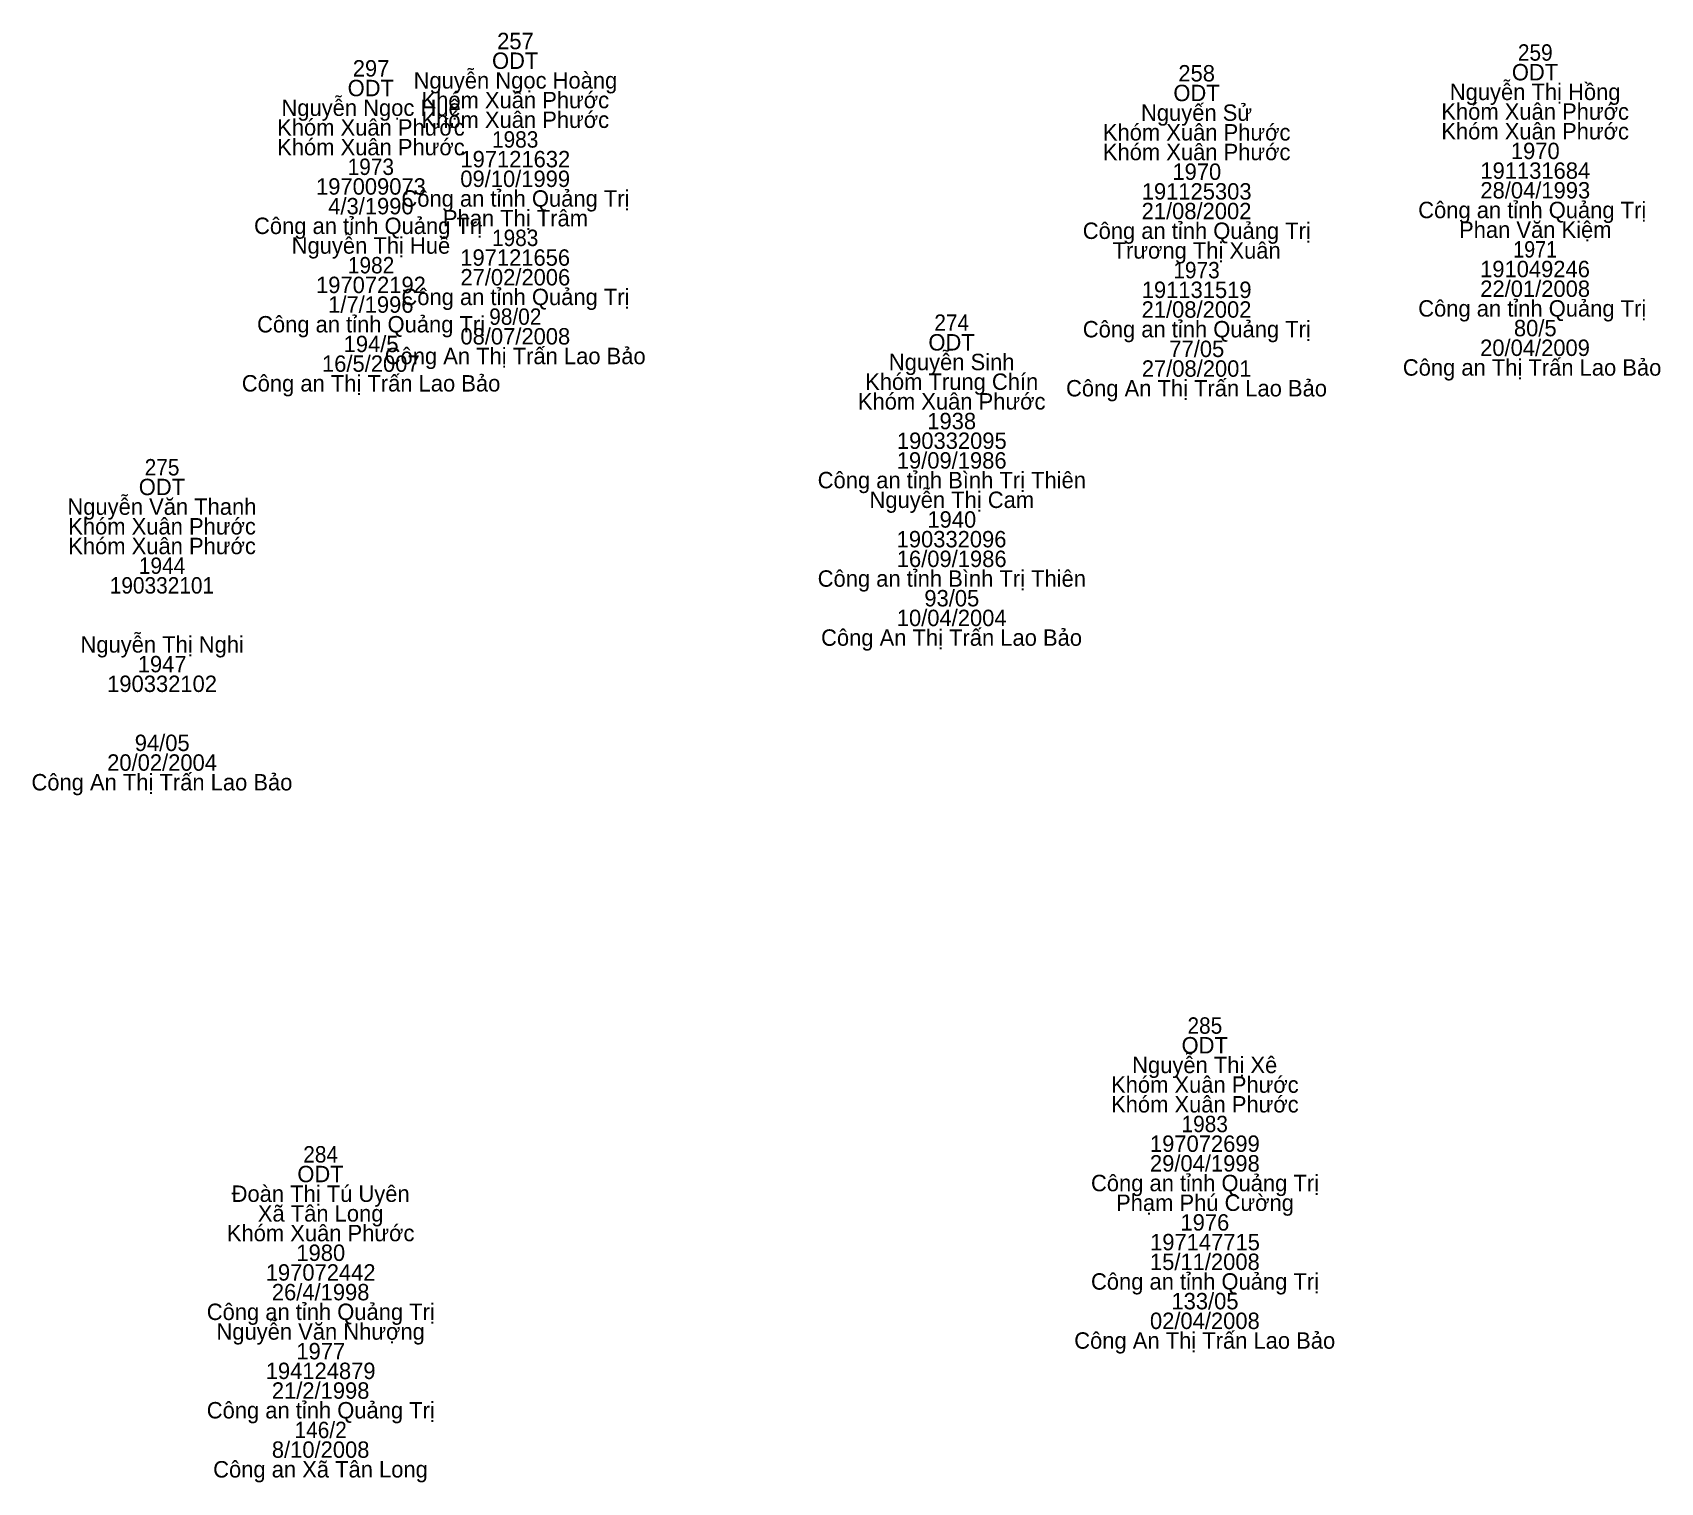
# Model space of a CAD drawing. Header units: metres. Extents: x 536461 to 537503, y 1836996 to 1837501.
# Drawn here: x 537261.8 to 537321.3, y 1836996 to 1837049 of the extents above; entities that cross this region are included whole.
import ezdxf
from ezdxf.enums import TextEntityAlignment as Align

# ---------------------------------------------------------------- set-up
doc = ezdxf.new("R2010")
doc.units = ezdxf.units.M
doc.header["$LTSCALE"] = 0.24
doc.layers.add('1', color=7, linetype='Continuous')

msp = doc.modelspace()

# ---------------------------------------------------------------- texts
at = {"layer": '1'}
for s, p in [('257', (537279.445, 1837048.43)), ('ODT', (537279.435, 1837047.71)), ('297', (537274.165, 1837047.43)), ('Nguyễn Ngọc Hoàng', (537279.445, 1837046.99)), ('258', (537304.36, 1837047.25)), ('ODT', (537316.735, 1837047.29)), ('ODT', (537274.155, 1837046.71)), ('ODT', (537304.355, 1837046.53)), ('Nguyễn Thị Hồng', (537316.74, 1837046.57)), ('Nguyễn Ngọc Huệ', (537274.165, 1837045.99)), ('Khóm Xuân Phước', (537279.44, 1837046.27)), ('Khóm Xuân Phước', (537279.44, 1837045.55)), ('Nguyến Sử', (537304.355, 1837045.81)), ('Khóm Xuân Phước', (537316.74, 1837045.85)), ('Khóm Xuân Phước', (537274.16, 1837045.27)), ('Khóm Xuân Phước', (537304.36, 1837045.09)), ('Khóm Xuân Phước', (537316.74, 1837045.13)), ('Khóm Xuân Phước', (537274.16, 1837044.55)), ('Khóm Xuân Phước', (537304.36, 1837044.37)), ('1970', (537316.745, 1837044.41)), ('197121632', (537279.44, 1837044.11)), ('1970', (537304.365, 1837043.65)), ('191131684', (537316.745, 1837043.69)), ('197009073', (537274.16, 1837043.11)), ('09/10/1999', (537279.435, 1837043.39)), ('28/04/1993', (537316.745, 1837042.97)), ('4/3/1990', (537274.16, 1837042.39)), ('Công an tỉnh Quảng Trị', (537279.445, 1837042.67)), ('191125303', (537304.36, 1837042.93)), ('Phan Thị Trâm', (537279.445, 1837041.95)), ('21/08/2002', (537304.355, 1837042.21)), ('Công an tỉnh Quảng Trị ', (537316.745, 1837042.25)), ('Công an tỉnh Quảng Trị ', (537274.165, 1837041.67)), ('Công an tỉnh Quảng Trị', (537304.365, 1837041.49)), ('Phan Văn Kiệm', (537316.745, 1837041.53)), ('Nguyễn Thị Huê', (537274.16, 1837040.95)), ('Trương Thị Xuân', (537304.36, 1837040.77)), ('197121656', (537279.435, 1837040.51)), ('191049246', (537316.735, 1837040.09)), ('197072192', (537274.16, 1837039.51)), ('27/02/2006', (537279.44, 1837039.79)), ('22/01/2008', (537316.74, 1837039.37)), ('1/7/1996', (537274.155, 1837038.79)), ('Công an tỉnh Quảng Trị', (537279.445, 1837039.07)), ('191131519', (537304.36, 1837039.33)), ('21/08/2002', (537304.355, 1837038.61)), ('Công an tỉnh Quảng Trị ', (537316.745, 1837038.65)), ('Công an tỉnh Quảng Trị', (537274.165, 1837038.07)), ('08/07/2008', (537279.44, 1837037.63)), ('Công an tỉnh Quảng Trị', (537304.365, 1837037.89)), ('80/5', (537316.745, 1837037.93)), ('194/5', (537274.165, 1837037.35)), ('ODT', (537295.395, 1837037.41)), ('77/05', (537304.365, 1837037.17)), ('20/04/2009', (537316.735, 1837037.21)), ('16/5/2007', (537274.155, 1837036.63)), ('Công An Thị Trấn Lao Bảo', (537279.435, 1837036.91)), ('Nguyễn Sinh', (537295.4, 1837036.69)), ('27/08/2001', (537304.36, 1837036.45)), ('Công an Thị Trấn Lao Bảo ', (537316.74, 1837036.49)), ('Công an Thị Trấn Lao Bảo', (537274.165, 1837035.91)), ('Khóm Trung Chín', (537295.4, 1837035.97)), ('Khóm Xuân Phước', (537295.4, 1837035.25)), ('Công An Thị Trấn Lao Bảo', (537304.355, 1837035.73)), ('1938', (537295.4, 1837034.53)), ('190332095', (537295.405, 1837033.81)), ('19/09/1986', (537295.4, 1837033.09)), ('Công an tỉnh Bình Trị Thiên', (537295.405, 1837032.37)), ('ODT', (537266.515, 1837032.12)), ('Nguyễn Thị Cam', (537295.405, 1837031.65)), ('Nguyễn Văn Thanh', (537266.515, 1837031.4)), ('Khóm Xuân Phước', (537266.52, 1837030.68)), ('1940', (537295.405, 1837030.93)), ('Khóm Xuân Phước', (537266.52, 1837029.96)), ('190332096', (537295.395, 1837030.21)), ('16/09/1986', (537295.4, 1837029.49)), ('Công an tỉnh Bình Trị Thiên', (537295.405, 1837028.77)), ('93/05', (537295.405, 1837028.05)), ('10/04/2004', (537295.4, 1837027.33)), ('Nguyễn Thị Nghi', (537266.525, 1837026.36)), ('Công An Thị Trấn Lao Bảo', (537295.395, 1837026.61)), ('1947', (537266.525, 1837025.64)), ('190332102', (537266.52, 1837024.92)), ('94/05', (537266.525, 1837022.76)), ('20/02/2004', (537266.52, 1837022.04)), ('Công An Thị Trấn Lao Bảo', (537266.515, 1837021.32)), ('ODT', (537304.655, 1837011.7)), ('Nguyễn Thị Xê', (537304.655, 1837010.98)), ('Khóm Xuân Phước', (537304.66, 1837010.26)), ('Khóm Xuân Phước', (537304.66, 1837009.54)), ('197072699', (537304.66, 1837008.1)), ('29/04/1998', (537304.66, 1837007.38)), ('ODT', (537272.315, 1837006.99)), ('Công an tỉnh Quảng Trị', (537304.665, 1837006.66)), ('Đoàn Thị Tú Uyên', (537272.32, 1837006.27)), ('Xã Tân Long', (537272.32, 1837005.55)), ('Phạm Phú Cường', (537304.665, 1837005.94)), ('Khóm Xuân Phước', (537272.32, 1837004.83)), ('1976', (537304.66, 1837005.22)), ('197147715', (537304.665, 1837004.5)), ('1980', (537272.325, 1837004.11)), ('15/11/2008', (537304.66, 1837003.78)), ('197072442', (537272.32, 1837003.39)), ('Công an tỉnh Quảng Trị', (537304.665, 1837003.06)), ('26/4/1998', (537272.32, 1837002.67)), ('Công an tỉnh Quảng Trị', (537272.325, 1837001.95)), ('133/05', (537304.665, 1837002.34)), ('Nguyễn Văn Nhượng', (537272.32, 1837001.23)), ('02/04/2008', (537304.66, 1837001.62)), ('Công An Thị Trấn Lao Bảo', (537304.655, 1837000.9)), ('1977', (537272.325, 1837000.51)), ('194124879', (537272.32, 1836999.79)), ('21/2/1998', (537272.32, 1836999.07)), ('Công an tỉnh Quảng Trị', (537272.325, 1836998.35)), ('8/10/2008', (537272.32, 1836996.91)), ('Công an Xã Tân Long', (537272.315, 1836996.19))]:
    msp.add_text(s, height=0.6, dxfattribs=at).set_placement(p, align=Align.CENTER)
for s, width, p in [('259', 0.95, (537316.745, 1837048.01)), ('1983', 0.95, (537279.435, 1837044.83)), ('1973', 0.95, (537274.155, 1837043.83)), ('1983', 0.95, (537279.435, 1837041.23)), ('1971', 0.9, (537316.74, 1837040.81)), ('1982', 0.95, (537274.165, 1837040.23)), ('1973', 0.95, (537304.355, 1837040.05)), ('98/02', 0.95, (537279.44, 1837038.35)), ('274', 0.95, (537295.4, 1837038.13)), ('275', 0.95, (537266.52, 1837032.84)), ('1944', 0.95, (537266.52, 1837029.24)), ('190332101', 0.95, (537266.515, 1837028.52)), ('285', 0.95, (537304.66, 1837012.42)), ('1983', 0.95, (537304.655, 1837008.82)), ('284', 0.95, (537272.32, 1837007.71)), ('146/2', 0.95, (537272.32, 1836997.63))]:
    msp.add_text(s, height=0.6, dxfattribs=dict(at, width=width)).set_placement(p, align=Align.CENTER)

doc.saveas('drawing.dxf')
